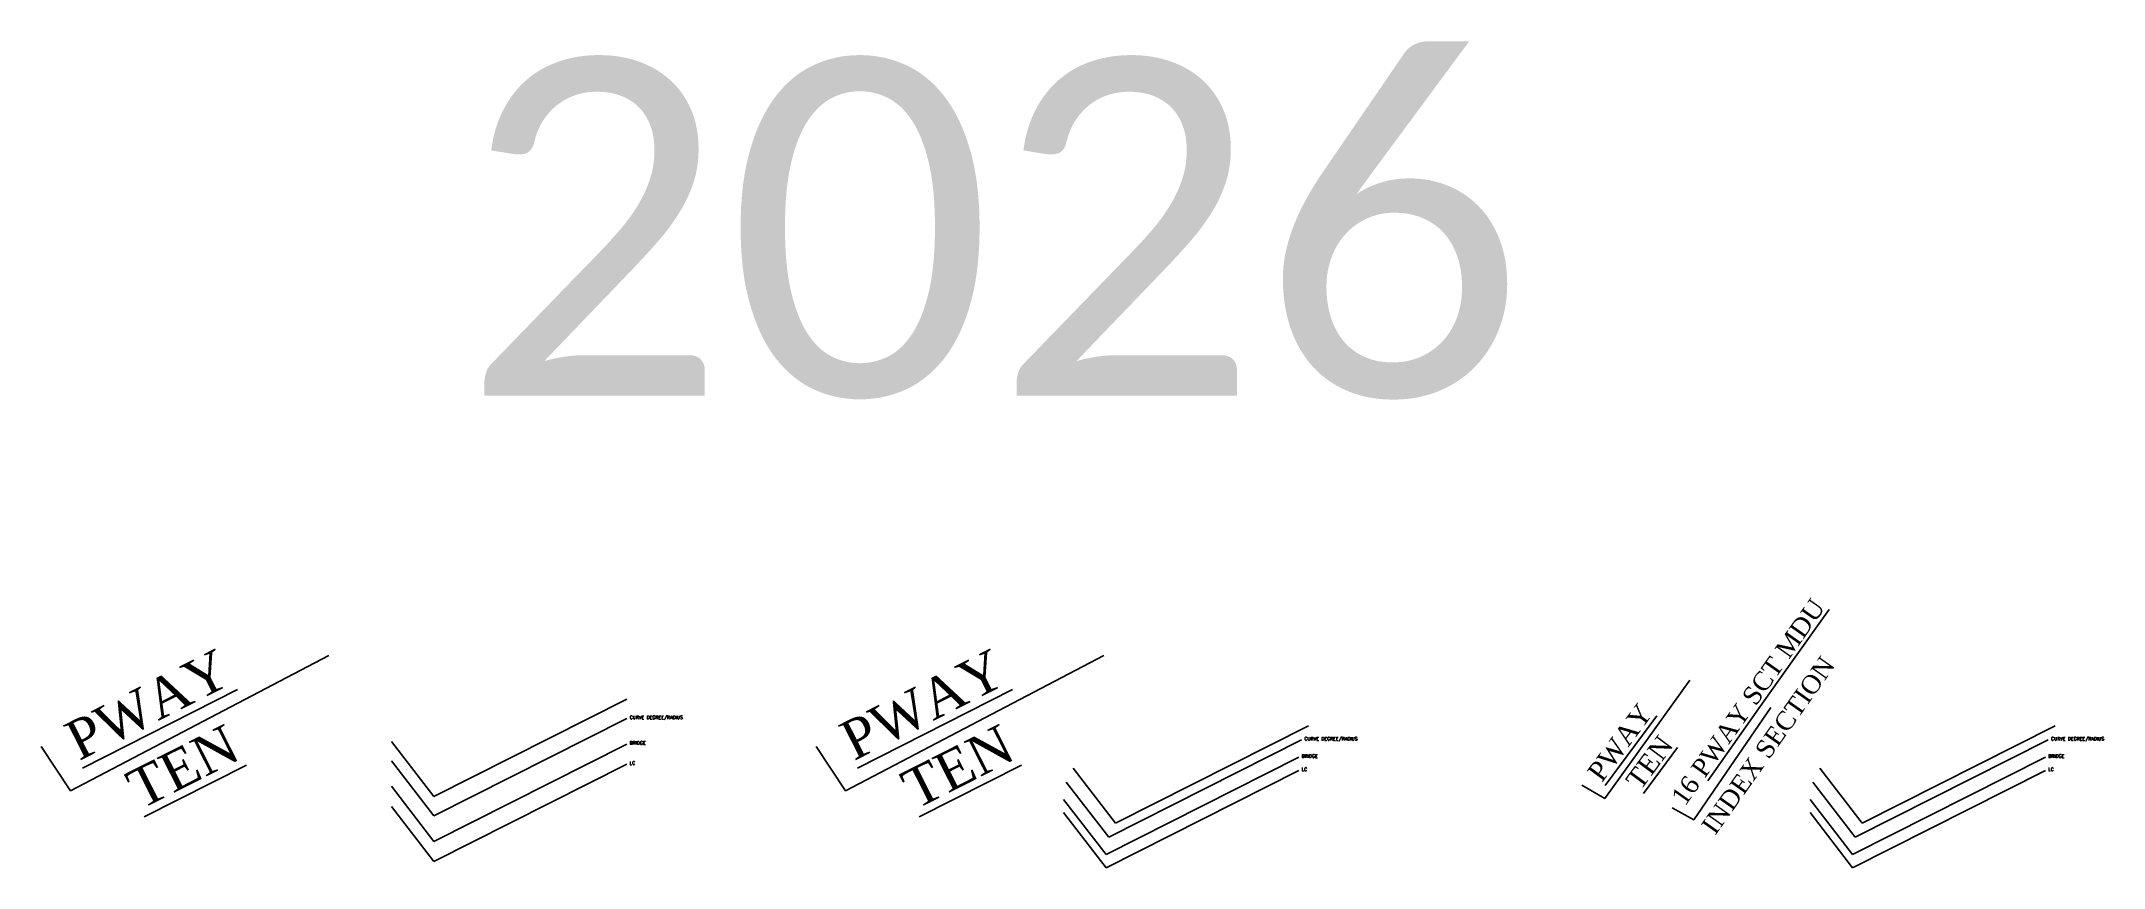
# Model space of a CAD drawing. Header units: feet. Extents: x 518 to 4809, y -2385 to -1535.
# Drawn here: x 3583 to 4809, y -2026 to -1535 of the extents above; entities that cross this region are included whole.
import ezdxf
from ezdxf.enums import TextEntityAlignment as Align

# ---------------------------------------------------------------- set-up
doc = ezdxf.new("R2010")
doc.units = ezdxf.units.FT
doc.header["$LTSCALE"] = 12
doc.header["$MEASUREMENT"] = 0
doc.layers.get('0').update_dxf_attribs({"linetype": 'CONTINUOUS'})
doc.styles.add('Legend', font='calibri.ttf')
doc.styles.add('RS', font='romans')
doc.styles.add('TI', font='times.ttf')

msp = doc.modelspace()

# ---------------------------------------------------------------- texts
at = {"style": 'Legend'}
msp.add_text('2026', height=200.24478, dxfattribs=at).set_placement((4149.0562, -1641.15564), align=Align.MIDDLE)
at = {"linetype": 'Continuous', "style": 'TI'}
for s, height, rotation, p in [('%%UPWAY', 23.230457, 26.84711564, (3605.69273, -1962.62072)), ('%%UPWAY', 23.230457, 26.84711564, (4066.3361, -1962.62072)), ('%%UPWAY', 11.615228, 53.4501134, (4510.8968, -1975.75387)), ('%%UTEN', 23.230457, 26.84711564, (3642.25094, -1991.58079)), ('%%UTEN', 23.230457, 26.84711564, (4102.89431, -1991.58079)), ('%%UTEN', 11.615228, 53.4501134, (4533.72496, -1980.51543))]:
    msp.add_text(s, height=height, rotation=rotation, dxfattribs=at).set_placement(p)
at = {"style": 'RS'}
for s, p in [('CURVE DEGREE/RADIUS', (3933.00534, -1937.5927)), ('CURVE DEGREE/RADIUS', (4334.05828, -1950.2833)), ('CURVE DEGREE/RADIUS', (4777.83227, -1950.2833)), ('BRIDGE', (3933.00534, -1952.79053)), ('BRIDGE', (4332.48315, -1960.61611)), ('BRIDGE', (4776.25714, -1960.61611)), ('LC', (3933.00534, -1964.74329)), ('LC', (4332.48315, -1968.44272)), ('LC', (4776.25714, -1968.43374))]:
    msp.add_text(s, height=2, dxfattribs=at).set_placement(p)
at = {"char_height": 10.85659, "width": 160.446109, "attachment_point": 1, "rotation": 54.73606725, "style": 'TI'}
for s, insert in [(' 16 {\\LPWAY SCT MDU}', (4549.00055, -1986.90683)), ('INDEX SECTION', (4569.37725, -2000.79994))]:
    msp.add_mtext(s, dxfattribs=dict(at, insert=insert))

# ---------------------------------------------------------------- linework, layer by layer
at = {"color": 2}
for p, q in [((3816.6839, -1983.67699), (3931.32392, -1925.84275)), ((3816.6839, -1995.14844), (3931.32392, -1937.3142)), ((4221.82208, -1999.4999), (4336.4621, -1941.66566)), ((4665.59608, -1999.4999), (4780.2361, -1941.66566)), ((3791.44231, -1950.87045), (3816.6839, -1983.67699)), ((3816.6839, -2010.34627), (3931.32392, -1952.51203)), ((4216.1617, -2018.17185), (4330.80172, -1960.33761)), ((4217.73683, -2007.83904), (4332.37685, -1950.0048)), ((4659.9357, -2018.17185), (4774.57572, -1960.33761)), ((4661.51083, -2007.83904), (4776.15085, -1950.0048)), ((3791.44231, -1962.34189), (3816.6839, -1995.14844)), ((3816.6839, -2022.29903), (3931.32392, -1964.46479)), ((4196.5805, -1966.69335), (4221.82208, -1999.4999)), ((4216.1617, -2025.99846), (4330.80172, -1968.16422)), ((4640.3545, -1966.69335), (4665.59608, -1999.4999)), ((4659.9357, -2025.98948), (4774.57572, -1968.15524)), ((3791.44231, -1977.53972), (3816.6839, -2010.34627)), ((4190.92012, -1985.3653), (4216.1617, -2018.17185)), ((4192.49525, -1975.03249), (4217.73683, -2007.83904)), ((4634.69412, -1985.3653), (4659.9357, -2018.17185)), ((4636.26925, -1975.03249), (4661.51083, -2007.83904)), ((3791.44231, -1989.49248), (3816.6839, -2022.29903)), ((4190.92012, -1993.19191), (4216.1617, -2025.99846)), ((4634.69412, -1993.18293), (4659.9357, -2025.98948))]:
    msp.add_line(p, q, dxfattribs=at)
for points in [[(3583.23685, -1953.96643), (3600.65464, -1980.21126), (3754.18975, -1899.90989)], [(4043.88021, -1953.96643), (4061.29801, -1980.21126), (4214.83311, -1899.90989)], [(4498.91983, -1976.91278), (4512.58302, -1984.74604), (4563.24354, -1914.46911)], [(4552.59473, -1990.44595), (4565.52662, -1997.47914), (4611.39221, -1930.74616)]]:
    msp.add_lwpolyline(points)

msp.set_redraw_order([(e.dxf.handle, doc.entitydb.next_handle()) for e in msp.query("TEXT MTEXT ATTDEF DIMENSION ARC_DIMENSION")])  # texts and dimensions are drawn at this point

doc.saveas('drawing.dxf')
